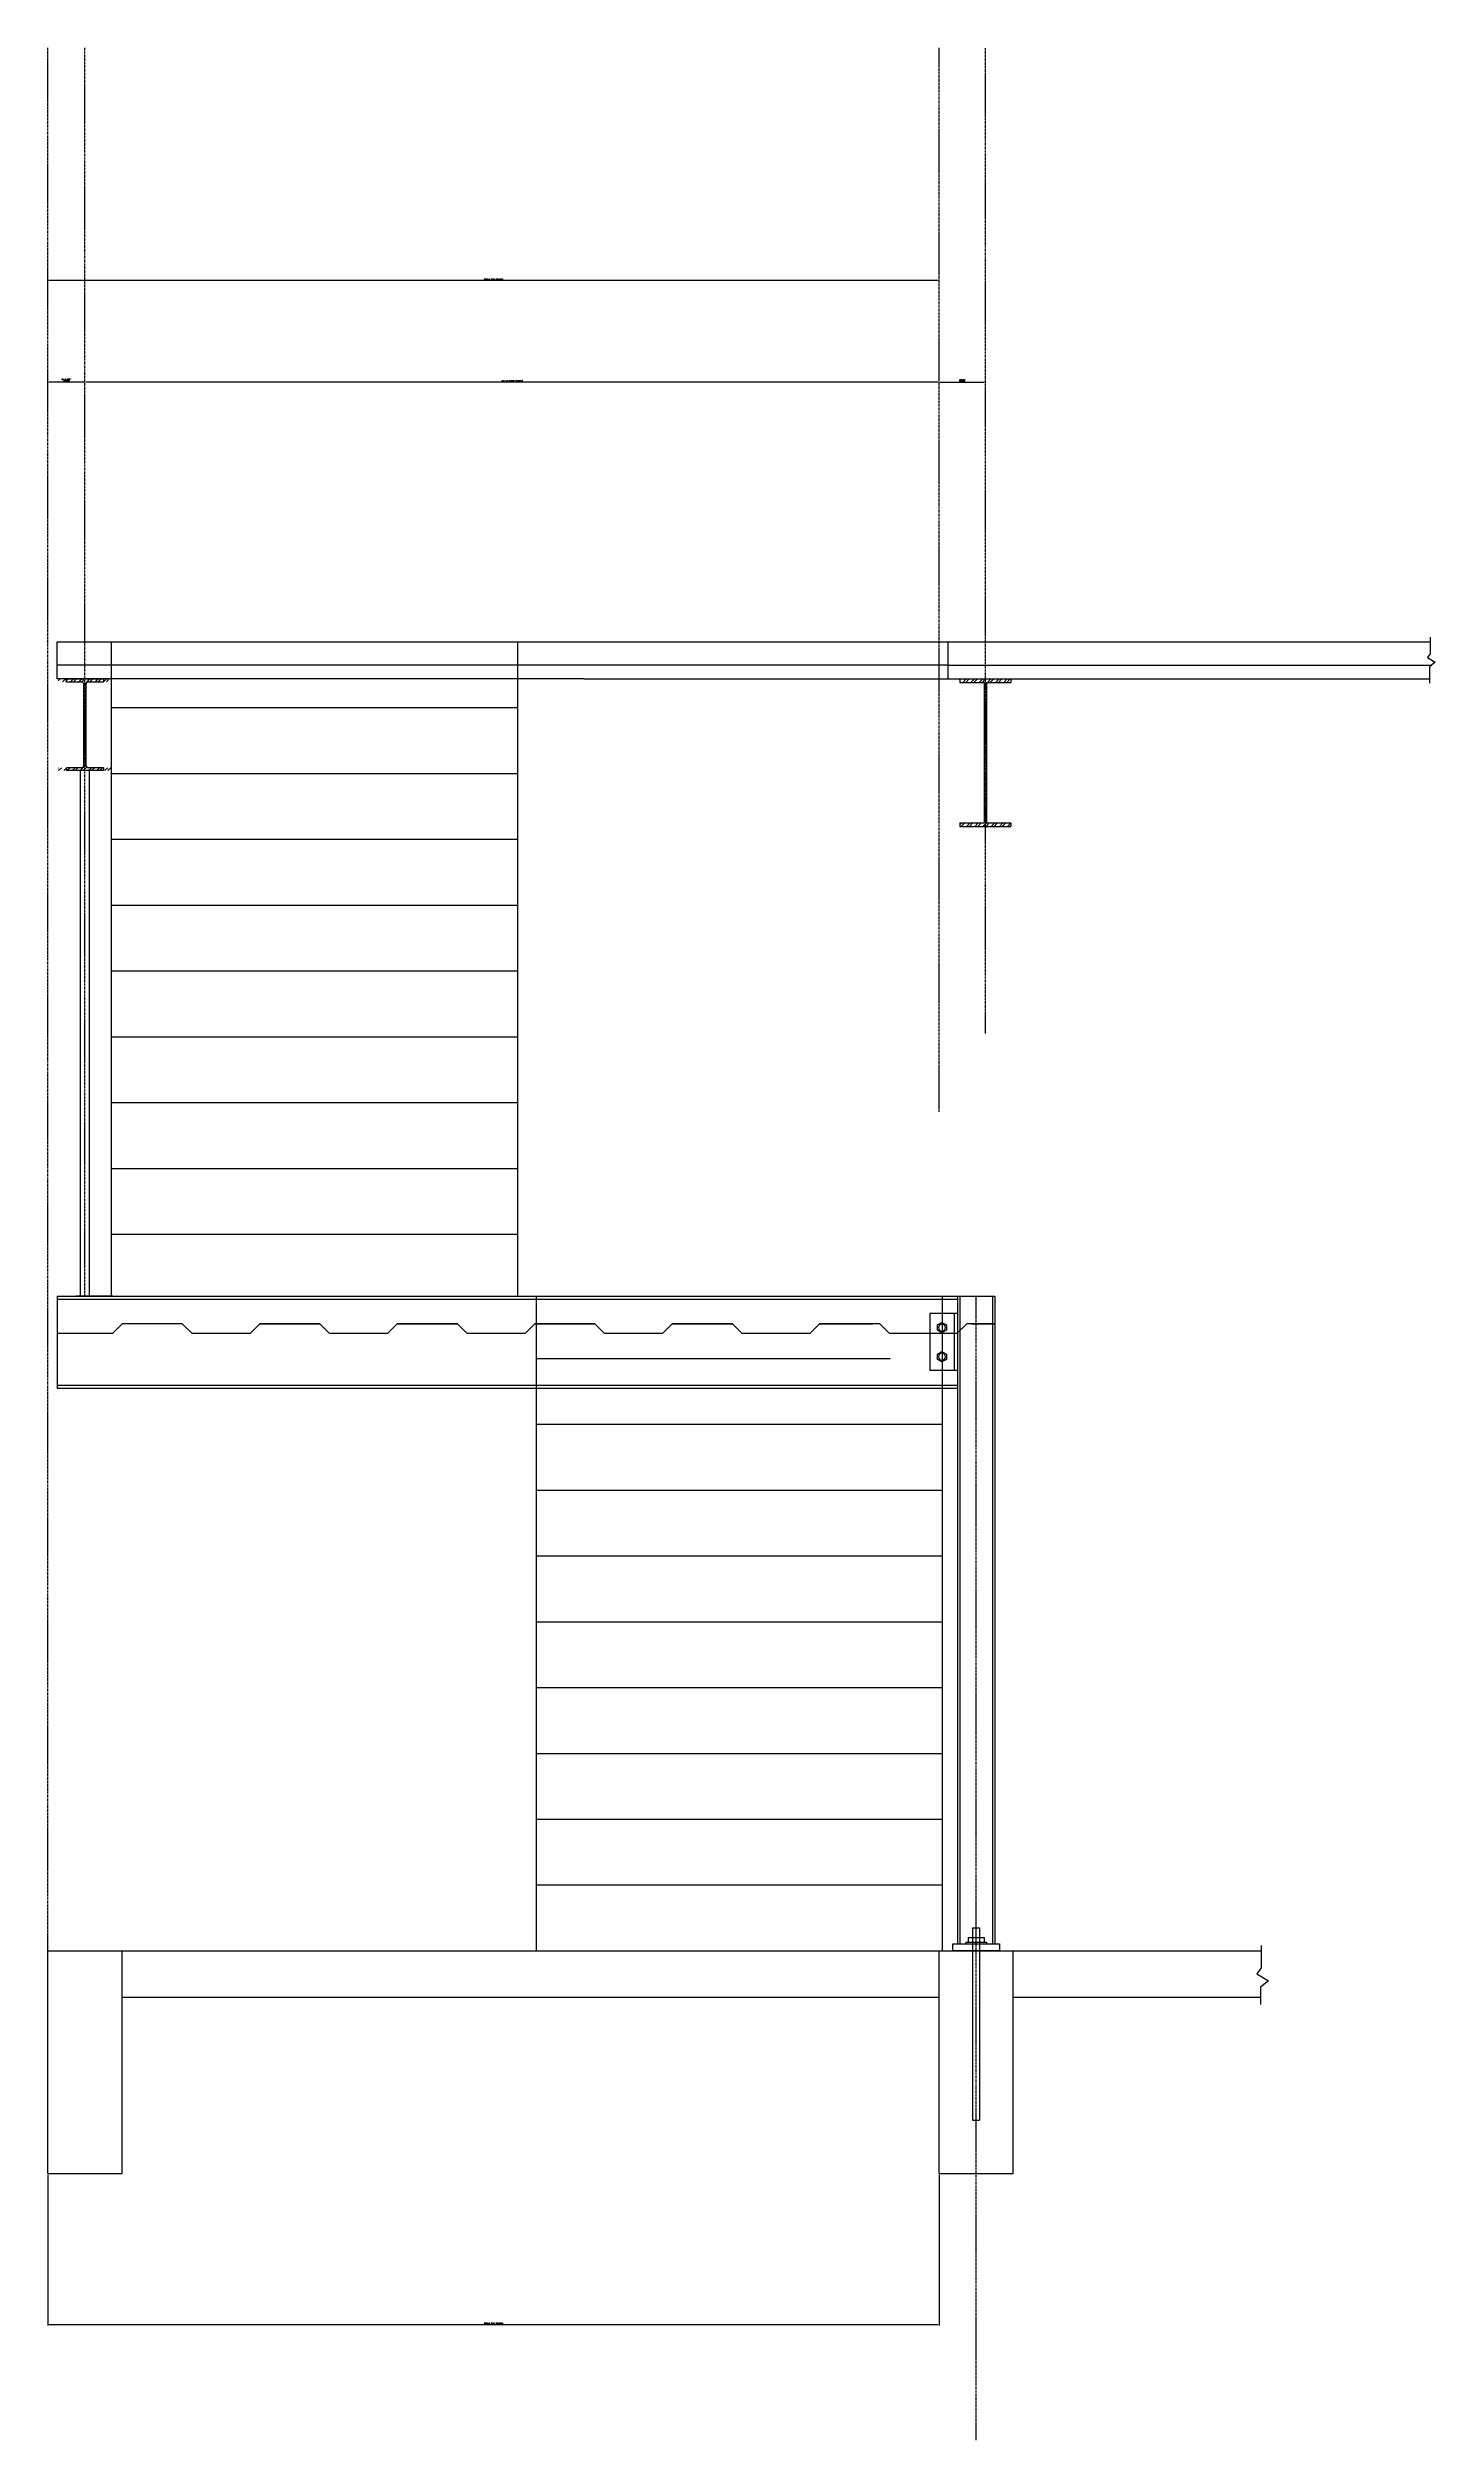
# Model space of a CAD drawing. Header units: millimetres. Extents: x -83614 to 248318, y 36678 to 90681.
# Drawn here: x 193270 to 197066, y 60207 to 66753 of the extents above; entities that cross this region are included whole.
import ezdxf

# ---------------------------------------------------------------- set-up
doc = ezdxf.new("R2010")
doc.units = ezdxf.units.MM
doc.linetypes.add('CENTER', pattern=[2, 1.25, -0.25, 0.25, -0.25])
for name, color, linetype in [('C-241-1', 241, 'Continuous'), ('Center', 251, 'CENTER'), ('LAYER131A', 131, 'Continuous'), ('Section_Hanger', 150, 'Continuous'), ('Struc_Section_BP', 135, 'Continuous'), ('Struc_Section_Conc', 71, 'Continuous'), ('Struc_Section_Dim', 2, 'Continuous'), ('Struc_Section_MachineBolt', 133, 'Continuous'), ('Struc_Section_Stair', 131, 'Continuous'), ('Struc_Section_Steel', 11, 'Continuous'), ('Struc_Steel_Beam', 22, 'Continuous')]:
    doc.layers.add(name, color=color, linetype=linetype)
doc.styles.add('ROMANS-115', font='romans.shx', dxfattribs={"width": 1.15})
doc.dimstyles.new('48-ROMANS-115', dxfattribs={"dimtxt": 3, "dimasz": 3, "dimexe": 3, "dimexo": 3, "dimgap": 0.0625, "dimtad": 1, "dimdec": 4, "dimzin": 1, "dimdsep": 46, "dimlunit": 4, "dimtxsty": 'ROMANS-115', "dimcen": 0.0625, "dimclrd": 256, "dimclre": 256, "dimclrt": 256, "dimadec": 0, "dimazin": 0, "dimtfac": 1, "dimtdec": 4, "dimtofl": 0, "dimtmove": 0, "dimatfit": 0, "dimfxl": 1, "dimfrac": 2, "dimtolj": 1, "dimtzin": 0, "dimarcsym": 0})
doc.dimstyles.new('Copy of 48-ROMANS-115-BPV', dxfattribs={"dimtxt": 3, "dimasz": 3, "dimexe": 3, "dimexo": 3, "dimgap": 0.0625, "dimtad": 1, "dimdec": 4, "dimzin": 1, "dimdsep": 46, "dimlunit": 4, "dimtxsty": 'ROMANS-115', "dimcen": 0.0625, "dimclrd": 256, "dimclre": 256, "dimclrt": 256, "dimadec": 0, "dimazin": 0, "dimtfac": 1, "dimtdec": 4, "dimtofl": 0, "dimtmove": 0, "dimatfit": 0, "dimfxl": 1, "dimfrac": 2, "dimtolj": 1, "dimtzin": 0, "dimarcsym": 0})

# ---------------------------------------------------------------- blocks, each defined once
blk = doc.blocks.new('*D82')
at = {"layer": 'Defpoints', "color": 0, "ltscale": 2}
for p in [(193269.6, 66116.2), (193269.6, 66080.6), (195708, 66080.6)]:
    blk.add_point(p, dxfattribs=at)
at = {"layer": 'Struc_Section_Dim', "lineweight": -2, "ltscale": 2}
blk.add_line((195705, 66116.2), (193272.6, 66116.2), dxfattribs=at)
at = {"layer": 'Struc_Section_Dim', "ltscale": 2}
for points in [[(193272.6, 66116.7), (193272.6, 66115.7), (193269.6, 66116.2)], [(195705, 66116.7), (195705, 66115.7), (195708, 66116.2)]]:
    blk.add_solid(points, dxfattribs=at)
at = {"layer": 'Struc_Section_Dim', "ltscale": 2, "insert": (194488.8, 66118.6), "char_height": 3, "attachment_point": 5, "style": 'ROMANS-115'}
blk.add_mtext('\\A1;203\'-2 3/8" [61935]', dxfattribs=at)
blk = doc.blocks.new('*D83')
at = {"layer": 'Defpoints', "color": 0, "ltscale": 2}
for p in [(193371.2, 65846.2), (193371.2, 65838.3), (195708, 65846.2)]:
    blk.add_point(p, dxfattribs=at)
at = {"layer": 'Struc_Section_Dim', "lineweight": -2, "ltscale": 2}
blk.add_line((195705, 65838.3), (193374.2, 65838.3), dxfattribs=at)
at = {"layer": 'Struc_Section_Dim', "ltscale": 2}
for points in [[(193374.2, 65838.8), (193374.2, 65837.8), (193371.2, 65838.3)], [(195705, 65838.8), (195705, 65837.8), (195708, 65838.3)]]:
    blk.add_solid(points, dxfattribs=at)
at = {"layer": 'Struc_Section_Dim', "ltscale": 2, "insert": (194539.6, 65840.7), "char_height": 3, "attachment_point": 5, "style": 'ROMANS-115'}
blk.add_mtext('\\A1;194\'-8 13/16" [59355]', dxfattribs=at)
blk = doc.blocks.new('*D84')
at = {"layer": 'Defpoints', "color": 0, "ltscale": 2}
for p in [(193269.6, 65838.3), (193269.6, 65838.3), (193371.2, 65838.3)]:
    blk.add_point(p, dxfattribs=at)
at = {"layer": 'Struc_Section_Dim', "lineweight": -2, "ltscale": 2}
blk.add_line((193368.2, 65838.3), (193272.6, 65838.3), dxfattribs=at)
at = {"layer": 'Struc_Section_Dim', "ltscale": 2}
for points in [[(193272.6, 65838.8), (193272.6, 65837.8), (193269.6, 65838.3)], [(193368.2, 65838.8), (193368.2, 65837.8), (193371.2, 65838.3)]]:
    blk.add_solid(points, dxfattribs=at)
at = {"layer": 'Struc_Section_Dim', "ltscale": 2, "char_height": 3, "attachment_point": 5, "style": 'ROMANS-115'}
for s, insert in [('\\A1;8\'-5 5/8"', (193320.4, 65845.4)), ('\\A1;[2581]', (193320.4, 65840.7))]:
    blk.add_mtext(s, dxfattribs=dict(at, insert=insert))
blk = doc.blocks.new('outstandingconn1')
at = {"layer": 'Struc_Section_MachineBolt', "ltscale": 2}
for points in [[(1.2, 4.36), (1.69, 4.08), (2.18, 4.36), (2.18, 4.92), (1.69, 5.2), (1.2, 4.92)], [(1.2, 1.22), (1.69, 0.94), (2.18, 1.22), (2.18, 1.78), (1.69, 2.06), (1.2, 1.78)]]:
    blk.add_lwpolyline(points, close=True, dxfattribs=at)
for centre in [(1.69, 4.64), (1.69, 1.5)]:
    blk.add_circle(centre, 0.375, dxfattribs=at)
at = {"layer": 'Struc_Section_Steel', "color": 131, "ltscale": 2}
for p, q in [((0, 6.14), (3, 6.14)), ((0, 6.14), (0, 0)), ((0.38, 6.14), (0.38, 0)), ((3, 6.14), (3, 0)), ((0, 0), (3, 0))]:
    blk.add_line(p, q, dxfattribs=at)
blk = doc.blocks.new('*D85')
at = {"layer": 'Defpoints', "color": 0, "ltscale": 2}
for p in [(195708, 65838.3), (195835, 65838.3), (195835, 65838.3)]:
    blk.add_point(p, dxfattribs=at)
at = {"layer": 'Struc_Section_Dim', "lineweight": -2, "ltscale": 2}
blk.add_line((195711, 65838.3), (195832, 65838.3), dxfattribs=at)
at = {"layer": 'Struc_Section_Dim', "ltscale": 2}
for points in [[(195711, 65838.8), (195711, 65837.8), (195708, 65838.3)], [(195832, 65838.8), (195832, 65837.8), (195835, 65838.3)]]:
    blk.add_solid(points, dxfattribs=at)
at = {"layer": 'Struc_Section_Dim', "ltscale": 2, "char_height": 3, "attachment_point": 5, "style": 'ROMANS-115'}
for s, insert in [('\\A1;10\'-7"', (195771.5, 65844.4)), ('\\A1;[3226]', (195771.5, 65840.2))]:
    blk.add_mtext(s, dxfattribs=dict(at, insert=insert))
blk = doc.blocks.new('*D99')
at = {"layer": 'Defpoints', "color": 0, "ltscale": 2}
for p in [(193269.6, 60936.7), (195708, 60936.7), (195708, 60523.9)]:
    blk.add_point(p, dxfattribs=at)
at = {"layer": 'Struc_Section_Dim', "lineweight": -2, "ltscale": 2}
for p, q in [((193269.6, 60933.7), (193269.6, 60520.9)), ((195708, 60933.7), (195708, 60520.9)), ((193272.6, 60523.9), (195705, 60523.9))]:
    blk.add_line(p, q, dxfattribs=at)
at = {"layer": 'Struc_Section_Dim', "ltscale": 2}
for points in [[(193272.6, 60524.4), (193272.6, 60523.4), (193269.6, 60523.9)], [(195705, 60524.4), (195705, 60523.4), (195708, 60523.9)]]:
    blk.add_solid(points, dxfattribs=at)
at = {"layer": 'Struc_Section_Dim', "ltscale": 2, "insert": (194488.8, 60526.2), "char_height": 3, "attachment_point": 5, "style": 'ROMANS-115'}
blk.add_mtext('\\A1;203\'-2 3/8" [61935]', dxfattribs=at)

msp = doc.modelspace()

# ---------------------------------------------------------------- hatches: boundary and pattern name
at = {"layer": 'Struc_Section_Steel', "ltscale": 2}
h = msp.add_hatch(dxfattribs=at)
h.set_pattern_fill('STEEL', color=256, scale=127, style=0)
h.set_pattern_definition([(45, (190707.353, 65438.918), (-11.22532, 11.22532), []), (45, (190707.353, 65446.856), (-11.22532, 11.22532), [])])
h.paths.add_polyline_path([(193444.21911, 65018.18191), (193444.21911, 65026.11941), (193298.16911, 65026.11941), (193298.16911, 65018.18191), (193361.66911, 65018.18191, -0.4142135624), (193368.01911, 65011.83191), (193368.01911, 64789.58191, -0.4142135624), (193361.66911, 64783.23191), (193298.16911, 64783.23191), (193298.16911, 64775.29441), (193444.21911, 64775.29441), (193444.21911, 64783.23191), (193380.71911, 64783.23191, -0.4142135624), (193374.36911, 64789.58191), (193374.36911, 65011.83191, -0.4142135624), (193380.71911, 65018.18191)])
at = {"layer": 'Struc_Steel_Beam'}
h = msp.add_hatch(dxfattribs=at)
h.set_pattern_fill('STEEL', color=256, scale=127, style=0)
h.set_pattern_definition([(45, (191772.956, 65431.361), (-11.22532, 11.22532), []), (45, (191772.956, 65439.299), (-11.22532, 11.22532), [])])
h.paths.add_polyline_path([(195765.14411, 65026.11941), (195765.14411, 65016.59441), (195831.81911, 65016.59441), (195831.81911, 64632.41941), (195765.14411, 64632.41941), (195765.14411, 64622.89441), (195834.99411, 64622.89441), (195834.99411, 65026.11941)])
h.paths.add_polyline_path([(195904.84411, 65016.59441), (195904.84411, 65026.11941), (195834.99411, 65026.11941), (195834.99411, 64622.89441), (195904.84411, 64622.89441), (195904.84411, 64632.41941), (195838.16911, 64632.41941), (195838.16911, 65016.59441)])

# ---------------------------------------------------------------- linework, layer by layer
at = {"layer": 'C-241-1'}
for p, q in [((195800.04162, 61609.0993), (195800.04162, 61582.65188)), ((195800.04162, 61609.0993), (195819.14661, 61609.0993)), ((195819.14661, 61609.0993), (195819.14661, 61582.65188)), ((195781.12255, 61570.08281), (195838.06568, 61570.08281)), ((195781.12255, 61570.08281), (195781.12255, 61565.36941)), ((195781.12255, 61565.36941), (195838.06568, 61565.36941)), ((195787.47255, 61582.65188), (195831.71568, 61582.65188)), ((195787.47255, 61582.65188), (195787.47255, 61570.08281)), ((195831.71568, 61582.65188), (195831.71568, 61570.08281)), ((195838.06568, 61570.08281), (195838.06568, 61565.36941))]:
    msp.add_line(p, q, dxfattribs=at)
at = {"layer": 'C-241-1', "ltscale": 2}
for p, q in [((195800.04162, 61582.65188), (195800.04162, 61082.76941)), ((195819.14661, 61582.65188), (195819.14661, 61082.76941)), ((195800.04162, 61082.76941), (195819.14661, 61082.76941))]:
    msp.add_line(p, q, dxfattribs=at)
at = {"layer": 'Center', "ltscale": 5}
for p, q in [((193269.59411, 61546.31941), (193269.59411, 66752.86748)), ((193371.19411, 63337.01941), (193371.19411, 66752.86748)), ((195707.99411, 63842.06374), (195707.99411, 66752.86748)), ((195834.99411, 64056.17988), (195834.99411, 66752.86748)), ((195809.59411, 60207.49876), (195809.59411, 63337.01941))]:
    msp.add_line(p, q, dxfattribs=at)
at = {"layer": 'LAYER131A'}
for p, q in [((193447.39411, 63337.01941), (193345.79411, 63337.01941)), ((195739.74411, 63337.01941), (195841.34411, 63337.01941)), ((195758.79411, 63337.01941), (195758.79411, 61565.36941)), ((195860.39411, 63337.01941), (195860.39411, 61565.36941))]:
    msp.add_line(p, q, dxfattribs=at)
at = {"layer": 'Section_Hanger', "ltscale": 2}
for p, q in [((193358.49411, 63337.01941), (193358.49411, 64775.29441)), ((193383.89411, 63337.01941), (193383.89411, 64775.29441))]:
    msp.add_line(p, q, dxfattribs=at)
at = {"layer": 'Struc_Section_BP', "ltscale": 2}
msp.add_lwpolyline([(195873.09411, 61546.31941), (195746.09411, 61546.31941), (195746.09411, 61565.36941), (195873.09411, 61565.36941)], close=True, dxfattribs=at)
at = {"layer": 'Struc_Section_Conc', "ltscale": 2}
for p, q in [((193294.99411, 65127.71941), (195733.39411, 65127.71941)), ((193294.99411, 65026.11941), (193294.99411, 65127.71941)), ((195733.39411, 65026.11941), (195733.39411, 65127.71941)), ((195733.39411, 65127.71941), (197052.03517, 65127.71941)), ((194735.80911, 65026.11941), (193294.99411, 65026.11941)), ((194735.80911, 65026.11941), (195733.39411, 65026.11941)), ((195733.39411, 65026.11941), (197050.45929, 65026.11941)), ((193294.99411, 63337.01941), (195860.39411, 63337.01941)), ((195860.39411, 63337.01941), (195860.39411, 63261.97116)), ((193446.56725, 63235.41941), (193294.99411, 63235.41941)), ((193446.56725, 63235.41941), (193473.119, 63261.97116)), ((193637.56922, 63261.97116), (193473.119, 63261.97116)), ((193664.12098, 63235.41941), (193637.56922, 63261.97116)), ((193822.80475, 63235.41941), (193664.88161, 63235.41941)), ((193822.80475, 63235.41941), (193849.3565, 63261.97116)), ((194013.80672, 63261.97116), (193849.3565, 63261.97116)), ((193849.3565, 63261.97116), (194013.80672, 63261.97116)), ((194013.80672, 63261.97116), (193849.3565, 63261.97116)), ((194040.35848, 63235.41941), (194013.80672, 63261.97116)), ((194199.04225, 63235.41941), (194041.11911, 63235.41941)), ((194199.04225, 63235.41941), (194225.594, 63261.97116)), ((194225.594, 63261.97116), (194390.04422, 63261.97116)), ((194390.04422, 63261.97116), (194225.594, 63261.97116)), ((194390.04422, 63261.97116), (194225.594, 63261.97116)), ((194416.59598, 63235.41941), (194390.04422, 63261.97116)), ((194575.27975, 63235.41941), (194417.35661, 63235.41941)), ((194575.27975, 63235.41941), (194601.8315, 63261.97116)), ((194766.28172, 63261.97116), (194601.8315, 63261.97116)), ((194601.8315, 63261.97116), (194766.28172, 63261.97116)), ((194766.28172, 63261.97116), (194601.8315, 63261.97116)), ((194792.83348, 63235.41941), (194766.28172, 63261.97116)), ((194951.51725, 63235.41941), (194793.59411, 63235.41941)), ((194951.51725, 63235.41941), (194978.069, 63261.97116)), ((194978.069, 63261.97116), (195142.51922, 63261.97116)), ((195142.51922, 63261.97116), (194978.069, 63261.97116)), ((195142.51922, 63261.97116), (194978.069, 63261.97116)), ((195169.07098, 63235.41941), (195142.51922, 63261.97116)), ((195283.30475, 63235.41941), (195169.83161, 63235.41941)), ((195354.74225, 63235.41941), (195241.26911, 63235.41941)), ((195354.74225, 63235.41941), (195381.294, 63261.97116)), ((195381.294, 63261.97116), (195526.69422, 63261.97116)), ((195545.74422, 63261.97116), (195381.294, 63261.97116)), ((195572.29598, 63235.41941), (195545.74422, 63261.97116)), ((195685.76911, 63235.41941), (195572.29598, 63235.41941)), ((195757.20661, 63235.41941), (195643.73348, 63235.41941)), ((195757.20661, 63235.41941), (195783.75837, 63261.97116)), ((195859.24236, 63261.97116), (195783.75837, 63261.97116)), ((195797.61012, 63261.97116), (195860.39411, 63261.97116))]:
    msp.add_line(p, q, dxfattribs=at)
at = {"layer": 'Struc_Section_Conc', "ltscale": 20}
msp.add_line((195733.39411, 65064.21941), (197056.29911, 65064.21941), dxfattribs=at)
at = {"layer": 'Struc_Section_Dim', "ltscale": 2}
for p, q in [((197052.03517, 65140.25499), (197052.03517, 65094.9996)), ((197052.03517, 65094.9996), (197044.26404, 65084.41401)), ((197044.26404, 65084.41401), (197065.53869, 65071.82034)), ((197065.53869, 65071.82034), (197050.45929, 65059.41528)), ((197050.45929, 65059.41528), (197050.45929, 65014.71068)), ((193269.59411, 61546.31941), (196589.66368, 61546.31941)), ((193269.59411, 60936.71941), (193269.59411, 61546.31941)), ((193472.79411, 60936.71941), (193472.79411, 61546.31941)), ((195707.99411, 60936.71941), (195707.99411, 61546.31941)), ((195911.19411, 60936.71941), (195911.19411, 61546.31941)), ((196589.66368, 61560.93236), (196589.66368, 61499.73422)), ((196589.66368, 61499.73422), (196577.6474, 61483.366)), ((196577.6474, 61483.366), (196609.55938, 61464.4755)), ((196609.55938, 61464.4755), (196588.0878, 61446.81193)), ((193472.79411, 61419.31941), (195707.99411, 61419.31941)), ((195911.19411, 61419.31941), (196588.0878, 61419.31941)), ((196588.0878, 61446.81193), (196588.0878, 61399.19259)), ((193269.59411, 60936.71941), (193472.79411, 60936.71941)), ((195707.99411, 60936.71941), (195911.19411, 60936.71941))]:
    msp.add_line(p, q, dxfattribs=at)
at = {"layer": 'Struc_Section_Stair', "ltscale": 5}
for p, q in [((193444.21911, 63337.01941), (193444.21911, 65127.71941)), ((194555.46911, 63337.01941), (194555.46911, 65127.71941)), ((193444.21911, 64947.63341), (194555.46911, 64947.63341)), ((193444.21911, 64767.54741), (194555.46911, 64767.54741)), ((193444.21911, 64587.46141), (194555.46911, 64587.46141)), ((193444.21911, 64407.37541), (194555.46911, 64407.37541)), ((193444.21911, 64227.28941), (194555.46911, 64227.28941)), ((193444.21911, 64047.20341), (194555.46911, 64047.20341)), ((193444.21911, 63867.11741), (194555.46911, 63867.11741)), ((193444.21911, 63687.03141), (194555.46911, 63687.03141)), ((193444.21911, 63506.94541), (194555.46911, 63506.94541)), ((194606.26911, 61546.31941), (194606.26911, 63337.01941)), ((195717.51911, 61546.31941), (195717.51911, 63337.01941)), ((194606.26911, 62987.00741), (195717.51911, 62987.00741)), ((194606.26911, 62806.92141), (195717.51911, 62806.92141)), ((194606.26911, 62626.83541), (195717.51911, 62626.83541)), ((194606.26911, 62446.74941), (195717.51911, 62446.74941)), ((194606.26911, 62266.66341), (195717.51911, 62266.66341)), ((194606.26911, 62086.57741), (195717.51911, 62086.57741)), ((194606.26911, 61906.49141), (195717.51911, 61906.49141)), ((194606.26911, 61726.40541), (195717.51911, 61726.40541))]:
    msp.add_line(p, q, dxfattribs=at)
at = {"layer": 'Struc_Section_Stair', "ltscale": 10}
for p, q in [((195733.39411, 65064.21941), (193294.99411, 65064.21941)), ((194606.26911, 63167.09341), (195574.64411, 63167.09341))]:
    msp.add_line(p, q, dxfattribs=at)
at = {"layer": 'Struc_Section_Steel'}
for p, q in [((193320.39411, 65026.11941), (193421.99411, 65026.11941)), ((193320.39411, 65018.18191), (193320.39411, 65026.11941)), ((193320.39411, 65018.18191), (193361.66911, 65018.18191)), ((193368.01911, 64789.58191), (193368.01911, 65011.83191)), ((193374.36911, 64789.58191), (193374.36911, 65011.83191)), ((193380.71911, 65018.18191), (193421.99411, 65018.18191)), ((193421.99411, 65026.11941), (193421.99411, 65018.18191)), ((193320.39411, 64775.29441), (193320.39411, 64783.23191)), ((193361.66911, 64783.23191), (193320.39411, 64783.23191)), ((193421.99411, 64775.29441), (193320.39411, 64775.29441)), ((193421.99411, 64783.23191), (193380.71911, 64783.23191)), ((193421.99411, 64783.23191), (193421.99411, 64775.29441)), ((193294.99411, 63329.08191), (195758.79411, 63329.08191)), ((193447.39411, 63337.01941), (195739.74411, 63337.01941)), ((193294.99411, 63094.13191), (195758.79411, 63094.13191)), ((193294.99411, 63086.19441), (195758.79411, 63086.19441))]:
    msp.add_line(p, q, dxfattribs=at)
at = {"layer": 'Struc_Section_Steel', "ltscale": 2}
for p, q in [((193294.99411, 63337.01941), (193294.99411, 63086.19441)), ((195758.79411, 63337.01941), (195758.79411, 63086.19441))]:
    msp.add_line(p, q, dxfattribs=at)
at = {"layer": 'Struc_Section_Steel', "ltscale": 4}
for p, q in [((195765.14411, 63337.01941), (195765.14411, 61565.36941)), ((195854.04411, 63337.01941), (195854.04411, 61565.36941))]:
    msp.add_line(p, q, dxfattribs=at)
at = {"layer": 'Struc_Section_Steel'}
for centre, start, end in [((193361.66911, 65011.83191), 0, 90), ((193380.71911, 65011.83191), 90, 180), ((193361.66911, 64789.58191), 270, 0), ((193380.71911, 64789.58191), 180, 270)]:
    msp.add_arc(centre, 6.35, start, end, dxfattribs=at)
at = {"layer": 'Struc_Steel_Beam'}
for p, q in [((195765.14411, 65026.11941), (195904.84411, 65026.11941)), ((195765.14411, 65026.11941), (195765.14411, 65016.59441)), ((195765.14411, 65016.59441), (195831.81911, 65016.59441)), ((195831.81911, 65016.59441), (195831.81911, 64632.41941)), ((195838.16911, 65016.59441), (195838.16911, 64632.41941)), ((195838.16911, 65016.59441), (195904.84411, 65016.59441)), ((195904.84411, 65026.11941), (195904.84411, 65016.59441)), ((195765.14411, 64632.41941), (195831.81911, 64632.41941)), ((195765.14411, 64632.41941), (195765.14411, 64622.89441)), ((195765.14411, 64622.89441), (195904.84411, 64622.89441)), ((195838.16911, 64632.41941), (195904.84411, 64632.41941)), ((195904.84411, 64632.41941), (195904.84411, 64622.89441))]:
    msp.add_line(p, q, dxfattribs=at)

# ---------------------------------------------------------------- block references
at = {"layer": 'Struc_Section_Dim', "xscale": -25.4, "yscale": 25.4, "zscale": 25.4}
msp.add_blockref('outstandingconn1', (195758.79411, 63133.62891), dxfattribs=at)

# ---------------------------------------------------------------- dimensions: what is measured, and where the dimension line sits
at = {"layer": 'Struc_Section_Dim', "ltscale": 2}
for base, p1, p2, dimstyle, override, picture, middle in [((193269.59411, 66116.23407), (195707.99411, 66080.63784), (193269.59411, 66080.63784), '48-ROMANS-115', {"dimse1": 1, "dimse2": 1}, '*D82', (194488.79411, 66118.58228)), ((193269.59411, 65838.31899), (193371.19411, 65838.31899), (193269.59411, 65838.31899), 'Copy of 48-ROMANS-115-BPV', {"dimpost": '\\X', "dimse1": 1, "dimse2": 1}, '*D84', (193320.39411, 65843.01542)), ((193371.19411, 65838.31899), (195707.99411, 65846.15129), (193371.19411, 65846.15129), '48-ROMANS-115', {"dimse1": 1, "dimse2": 1}, '*D83', (194539.59411, 65840.6672))]:
    dim = msp.add_linear_dim(base=base, p1=p1, p2=p2, angle=180, dimstyle=dimstyle, override=override, dxfattribs=at)
    dim.commit()
    dim.dimension.update_dxf_attribs({"geometry": picture, "text_midpoint": middle})
dim = msp.add_linear_dim(base=(195834.99411, 65838.31899), p1=(195707.99411, 65838.31899), p2=(195834.99411, 65838.31899), dimstyle='Copy of 48-ROMANS-115-BPV', override={"dimpost": '\\X', "dimse1": 1, "dimse2": 1}, dxfattribs=at)
dim.commit()
dim.dimension.update_dxf_attribs({"geometry": '*D85', "text_midpoint": (195771.49411, 65842.51542)})
dim = msp.add_linear_dim(base=(195707.99411, 60523.87743), p1=(193269.59411, 60936.71941), p2=(195707.99411, 60936.71941), dimstyle='48-ROMANS-115', dxfattribs=at)
dim.commit()
dim.dimension.update_dxf_attribs({"geometry": '*D99', "text_midpoint": (194488.79411, 60526.22564)})

doc.saveas('drawing.dxf')
